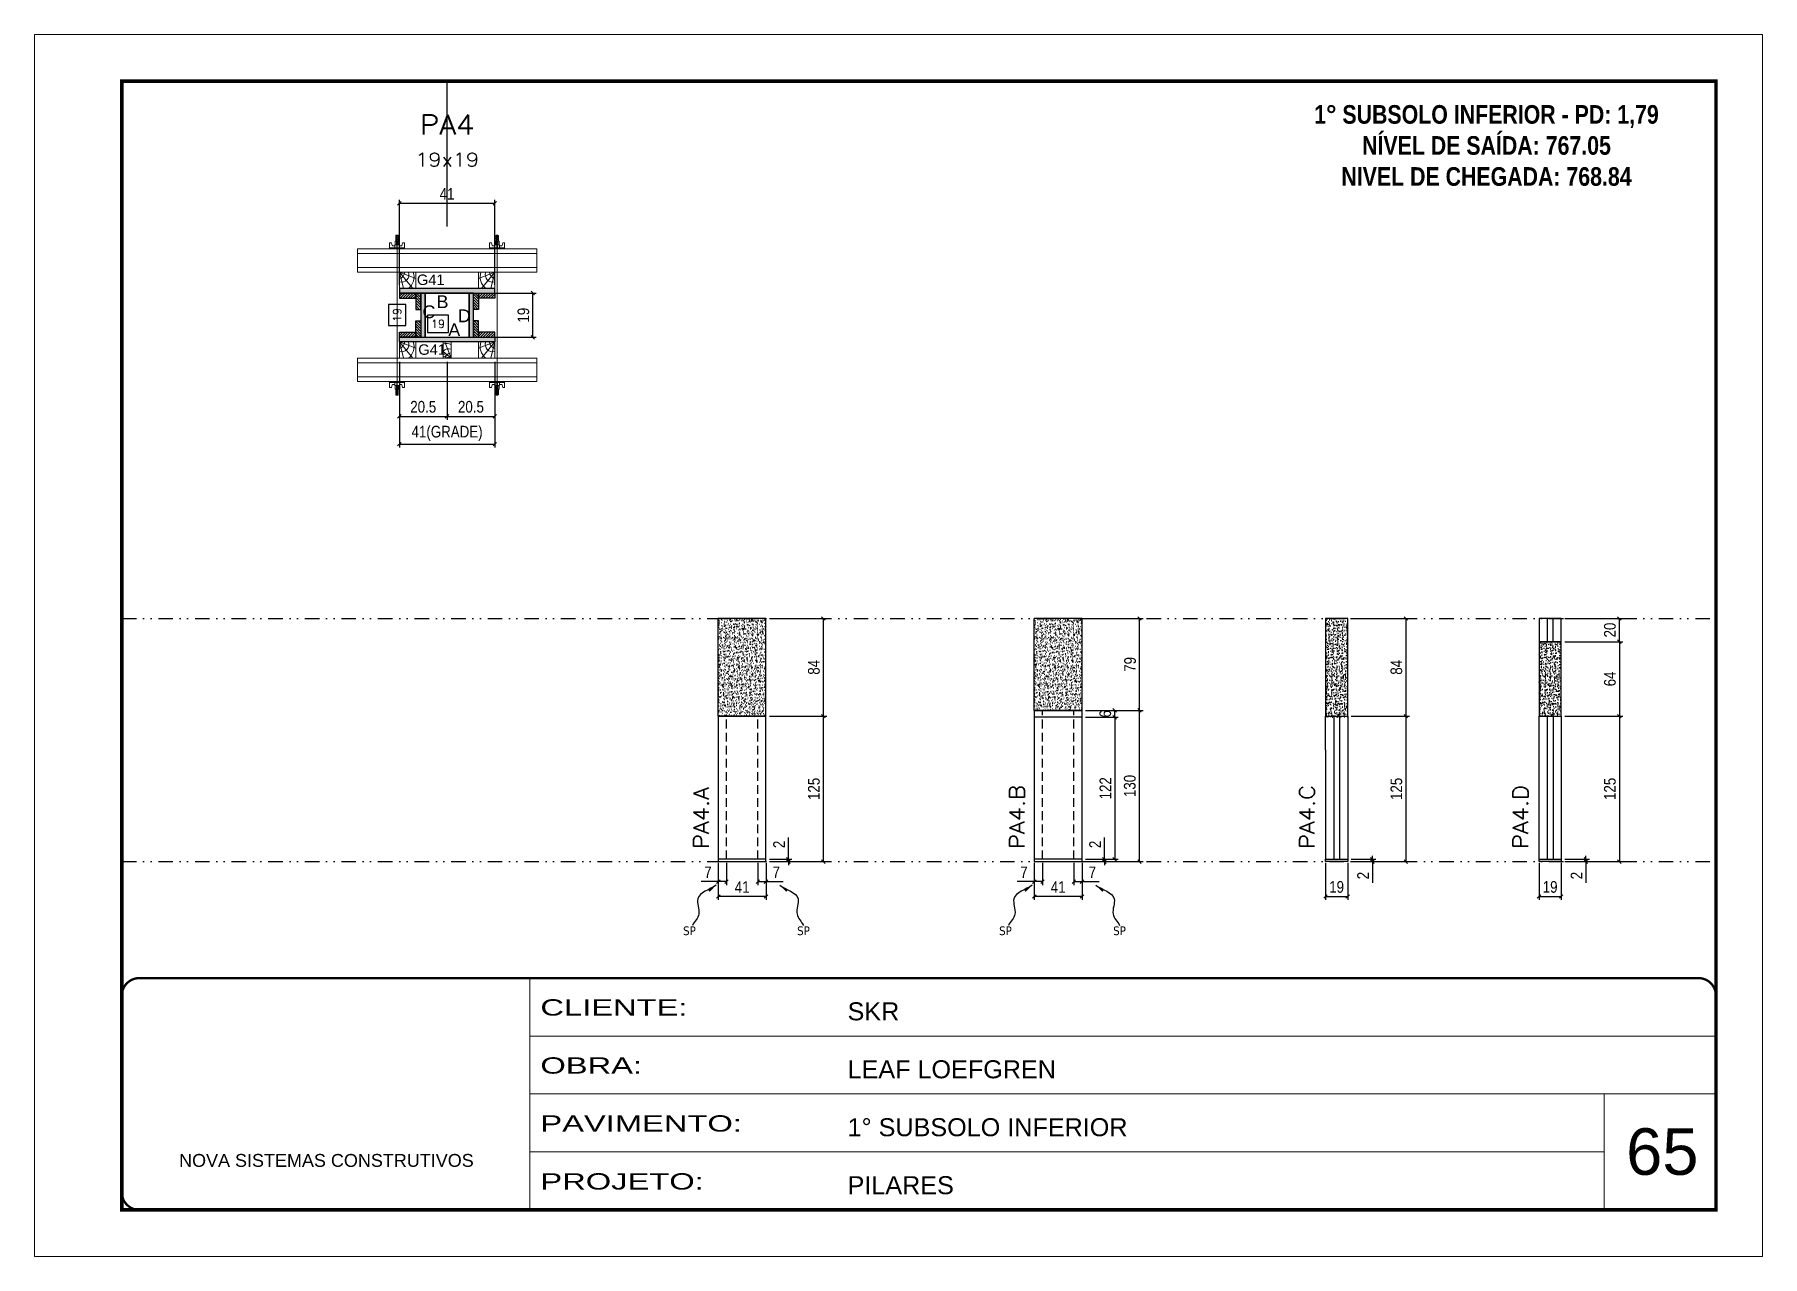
# Model space of a CAD drawing. Extents: x 14400 to 27878, y -21631 to 6985.
# Drawn here: x 14400 to 15885, y -12442 to -11392 of the extents above; entities that cross this region are included whole.
import ezdxf
from ezdxf.enums import TextEntityAlignment as Align

# ---------------------------------------------------------------- set-up
doc = ezdxf.new("R2010")
doc.units = 0
for name, pattern in [('CONTINUO', [0]), ('DASHED', [0.75, 0.5, -0.25]), ('DIVIDE2', [0.625, 0.25, -0.125, 0, -0.125, 0, -0.125]), ('HIDDEN', [0.375, 0.25, -0.125])]:
    doc.linetypes.add(name, pattern=pattern)
for name, color, linetype, lineweight in [('CARIMBO', 255, 'Continuous', 9), ('Folhas', 255, 'Continuous', 9), ('Hachura', 251, 'Continuous', 9), ('Madeira', 126, 'Continuous', 18), ('Perfil Metálico', 224, 'Continuous', 18), ('SARRAFO DE PRESSAO', 251, 'DASHED', 9), ('Texto Seção', 7, 'Continuous', 15)]:
    doc.layers.add(name, color=color, linetype=linetype, lineweight=lineweight)
for name, color, linetype in [('CHAPA', 1, 'Continuous'), ('COTA', 241, 'Continuous'), ('MEIO_PONT', 93, 'Continuous'), ('NOMENCLATURA', 7, 'Continuous'), ('Nível', 160, 'Continuous'), ('Painéis', 200, 'Continuous'), ('SARR_2.2x7', 40, 'Continuous'), ('SARRAFO', 251, 'Continuous'), ('Sarrafo de Pressão', 42, 'HIDDEN'), ('texto', 7, 'Continuous'), ('Texto de Titulo', 7, 'Continuous'), ('Texto Qtd Sarr', 242, 'Continuous'), ('TEXTO_GERAL', 7, 'Continuous')]:
    doc.layers.add(name, color=color, linetype=linetype)
doc.styles.add('ARIAL', font='arial.ttf')
doc.styles.add('COTA TECNICA', font='techl___.ttf', dxfattribs={"height": 10})
doc.styles.add('COTA TECNICA 2X', font='techl___.ttf', dxfattribs={"height": 10})
doc.styles.add('COTA TECNICA-50', font='techl___.ttf', dxfattribs={"height": 10})
doc.styles.add('REGUA-120', font='ROMANS.shx', dxfattribs={"height": 15})
doc.styles.add('ROMANC', font='techb___.ttf', dxfattribs={"height": 2.5})
doc.styles.add('ROMANS', font='romans.shx')
doc.styles.add('SANSSERIF', font='sas_____.pfb')
doc.styles.get("Standard").update_dxf_attribs({"font": 'arial.ttf'})
doc.styles.add('Tecnologia', font='')
doc.styles.get('Tecnologia').set_extended_font_data('Forgotten Futurist')
doc.dimstyles.new('COTA PAINEL-50', dxfattribs={"dimtxt": 10, "dimasz": 3, "dimexe": 3, "dimexo": 3, "dimgap": 3, "dimtad": 1, "dimdec": 1, "dimzin": 12, "dimdsep": 46, "dimtxsty": 'COTA TECNICA-50', "dimblk1": 'OBLIQUE', "dimblk2": 'OBLIQUE', "dimsah": 1, "dimcen": 0.9, "dimclrd": 4, "dimclre": 4, "dimclrt": 240, "dimadec": 1, "dimazin": 3, "dimtfac": 1, "dimtdec": 1, "dimtmove": 0, "dimatfit": 3, "dimfxl": 1, "dimtolj": 1, "dimtzin": 12, "dimarcsym": 0})
doc.dimstyles.new('PAINEL', dxfattribs={"dimtxt": 10, "dimasz": 3, "dimexe": 3, "dimexo": 3, "dimgap": 3, "dimtad": 1, "dimdec": 1, "dimzin": 12, "dimdsep": 46, "dimtxsty": 'COTA TECNICA', "dimblk1": 'OBLIQUE', "dimblk2": 'OBLIQUE', "dimsah": 1, "dimcen": 0.9, "dimclrd": 4, "dimclre": 4, "dimclrt": 240, "dimadec": 1, "dimazin": 3, "dimtfac": 1, "dimtdec": 1, "dimtmove": 0, "dimatfit": 3, "dimfxl": 1, "dimtolj": 1, "dimtzin": 12, "dimarcsym": 0})
doc.dimstyles.new('SECAO PILAR', dxfattribs={"dimtxt": 10, "dimasz": 3, "dimexe": 3, "dimexo": 3, "dimgap": 3, "dimtad": 1, "dimdec": 1, "dimlfac": 0.5, "dimzin": 12, "dimdsep": 46, "dimtxsty": 'COTA TECNICA 2X', "dimblk1": 'OBLIQUE', "dimblk2": 'OBLIQUE', "dimsah": 1, "dimcen": 0.9, "dimclrd": 256, "dimclre": 256, "dimclrt": 256, "dimadec": 1, "dimazin": 3, "dimtfac": 1, "dimtdec": 1, "dimtmove": 0, "dimatfit": 3, "dimfxl": 1, "dimtolj": 1, "dimtzin": 12, "dimarcsym": 0})
doc.dimstyles.new('SECÇÃO 2', dxfattribs={"dimtxt": 7, "dimasz": 6, "dimexe": 0.18, "dimexo": 2, "dimgap": -4, "dimtad": 3, "dimdec": 1, "dimlfac": 0.5, "dimzin": 12, "dimdsep": 46, "dimtxsty": 'ROMANS', "dimblk": 'ARCHTICK', "dimcen": 0.09, "dimse1": 1, "dimse2": 1, "dimsd1": 1, "dimsd2": 1, "dimclrd": 180, "dimclre": 5, "dimclrt": 1, "dimadec": 0, "dimazin": 3, "dimtfac": 1, "dimtdec": 1, "dimtofl": 0, "dimtmove": 0, "dimatfit": 3, "dimldrblk": 'ARCHTICK', "dimfxl": 1, "dimtolj": 1, "dimtzin": 0, "dimarcsym": 0})
doc.dimstyles.get("Standard").update_dxf_attribs({"dimtxt": 0.18, "dimasz": 0.18, "dimexe": 0.18, "dimexo": 0.0625, "dimgap": 0.09, "dimtad": 0, "dimtih": 1, "dimtoh": 1, "dimdec": 4, "dimzin": 0, "dimdsep": 46, "dimtxsty": 'Standard', "dimcen": 0.09, "dimadec": 0, "dimazin": 0, "dimtfac": 1, "dimtdec": 4, "dimtofl": 0, "dimtmove": 0, "dimatfit": 3, "dimfxl": 1, "dimtolj": 1, "dimtzin": 0, "dimarcsym": 0})
pattern_1 = [(225, (5292.5847, -34544.0262), (1.12253202, -1.12253202), [])]
pattern_2 = [(225, (5589.5847, -34544.0262), (1.12253202, -1.12253202), [])]
pattern_3 = [(135, (-8114.2717, -2149.6662), (-1.12253202, -1.12253202), [])]
pattern_4 = [(135, (-8052.2717, -2149.6662), (-1.12253202, -1.12253202), [])]

msp = doc.modelspace()

# ---------------------------------------------------------------- texts
at = {"layer": 'CARIMBO', "style": 'ARIAL'}
msp.add_text('65', height=40, dxfattribs=at).set_placement((15767.83, -12372.33))
at = {"layer": 'NOMENCLATURA', "color": 2, "insert": (15647.81, -11426.41), "char_height": 16, "attachment_point": 2, "style": 'ROMANC'}
msp.add_mtext_dynamic_manual_height_columns('\\P1° SUBSOLO INFERIOR - PD: 1,79\\PNÍVEL DE SAÍDA: 767.05\\PNIVEL DE CHEGADA: 768.84', width=432.3511, gutter_width=1, heights=[0], dxfattribs=at)
at = {"layer": 'texto', "color": 0, "char_height": 7.5, "attachment_point": 5}
for insert in [(14962.78, -12162.68), (15060.8, -12162.68), (15234.41, -12162.68), (15332.44, -12162.68)]:
    msp.add_mtext('{\\fTahoma|b0|i0|c0|p34;\\C4;SP}', dxfattribs=dict(at, insert=insert))
at = {"layer": 'Texto Seção', "style": 'REGUA-120', "width": 1.1}
for s, p in [('PA4.A', (14979.36, -12092.43)), ('PA4.B', (15250.83, -12092.43)), ('PA4.C', (15500.09, -12092.43)), ('PA4.D', (15683.55, -12092.43))]:
    msp.add_text(s, height=13, rotation=90, dxfattribs=at).set_placement(p)
at = {"layer": 'TEXTO_GERAL', "color": 0, "linetype": 'Continuous', "style": 'SANSSERIF'}
for p in [(14728.57, -11603.17), (14729.77, -11663.17)]:
    msp.add_text('G41', height=9, dxfattribs=at).set_placement(p, align=Align.MIDDLE_LEFT)
at = {"layer": 'TEXTO_GERAL', "style": 'ARIAL'}
for s, p in [('C', (14738.93, -11630.71)), ('B', (14750.6, -11622.07)), ('A', (14760.68, -11646.04)), ('D', (14769.27, -11634.16))]:
    msp.add_text(s, height=11, dxfattribs=at).set_placement(p, align=Align.MIDDLE_CENTER)

# ---------------------------------------------------------------- blocks, each defined once
blk = doc.blocks.new('9999999999')
at = {"color": 30, "linetype": 'CONTINUO'}
for p, q in [((98564.6, 34230.2), (98564.6, 34429.4)), ((98564.6, 34379.6), (99584, 34379.6)), ((98564.6, 34329.8), (99488, 34329.8)), ((99584, 34329.8), (99488, 34329.8)), ((99488, 34329.8), (99488, 34230.2)), ((98564.6, 34280), (99488, 34280))]:
    blk.add_line(p, q, dxfattribs=at)
at = {"color": 30, "linetype": 'CONTINUO', "const_width": 2}
blk.add_lwpolyline([(99584, 34230.2), (99584, 34414.4, 0.414214), (99569, 34429.4), (98229, 34429.4, 0.414214), (98214, 34414.4), (98214, 34245.2, 0.414214), (98229, 34230.2), (99584, 34230.2)], format="xyb", dxfattribs=at)
at = {"layer": 'Folhas'}
blk.add_lwpolyline([(98139, 34190.2), (99624, 34190.2), (99624, 35240.2), (98139, 35240.2)], close=True, dxfattribs=at)
at = {"layer": 'Folhas', "color": 30, "const_width": 3}
blk.add_lwpolyline([(98214, 34230.2), (99584, 34230.2), (99584, 35200.2), (98214, 35200.2)], close=True, dxfattribs=at)
at = {"color": 7, "linetype": 'Continuous', "ltscale": 5, "style": 'ARIAL'}
for s, height, p in [('SKR', 15.48, (98837.7, 34393.1)), ('LEAF LOEFGREN', 15.483, (98837.7, 34343.3)), ('1° SUBSOLO INFERIOR', 15.483, (98837.7, 34293.5)), ('NOVA SISTEMAS CONSTRUTIVOS', 11.059, (98263.2, 34267.2)), ('PILARES', 15.48, (98837.7, 34243.7))]:
    blk.add_text(s, height=height, dxfattribs=at).set_placement(p)
at = {"layer": 'Folhas', "color": 7, "style": 'Tecnologia', "width": 1.5}
for s, p in [('CLIENTE:', (98573.7, 34397.2)), ('OBRA:', (98573.7, 34347.3)), ('PAVIMENTO:', (98573.7, 34297.5)), ('PROJETO:', (98573.7, 34247.7))]:
    blk.add_text(s, height=14, dxfattribs=at).set_placement(p)
blk = doc.blocks.new('titulo1')
at = {"layer": 'Defpoints', "color": 252, "linetype": 'HIDDEN', "ltscale": 2}
blk.add_line((0, 0), (0, 125), dxfattribs=at)
at = {"layer": 'Defpoints', "style": 'ROMANS', "oblique": 15}
blk.add_attdef('FOLHA', text='', height=10, dxfattribs=at).set_placement((0, 15.6), align=Align.MIDDLE_CENTER)
at = {"layer": 'Texto Qtd Sarr', "color": 3, "style": 'ROMANS', "oblique": 15}
for tag, height, p in [('TITULO', 17, (0, 71.4)), ('SEÇÃO', 12, (0, 41.5))]:
    blk.add_attdef(tag, text='', height=height, dxfattribs=at).set_placement(p, align=Align.MIDDLE_CENTER)
blk = doc.blocks.new('*D2009')
at = {"layer": 'COTA', "color": 180, "lineweight": -2, "transparency": 16777216}
for p, q in [((14755.7, -11633.6), (14737.7, -11633.6)), ((14737.7, -11633.6), (14737.7, -11648.6)), ((14755.7, -11648.6), (14755.7, -11633.6)), ((14737.7, -11648.6), (14755.7, -11648.6))]:
    blk.add_line(p, q, dxfattribs=at)
at = {"layer": 'Defpoints', "color": 0, "transparency": 16777216}
for p in [(14735.5, -11652.6), (14773.5, -11652.6), (14773.5, -11652.6)]:
    blk.add_point(p, dxfattribs=at)
at = {"layer": 'COTA', "color": 1, "transparency": 16777216, "insert": (14746.7, -11641.1), "char_height": 7, "attachment_point": 5, "style": 'ROMANS'}
blk.add_mtext('\\A1;19', dxfattribs=at)
blk = doc.blocks.new('_ArchTick')
at = {"color": 0, "linetype": 'ByBlock', "const_width": 0.15}
blk.add_lwpolyline([(-0.5, -0.5), (0.5, 0.5)], dxfattribs=at)
blk = doc.blocks.new('*D2010')
at = {"layer": 'COTA', "color": 180, "lineweight": -2, "transparency": 16777216}
for p, q in [((14719.1, -11624.4), (14704.1, -11624.4)), ((14704.1, -11624.4), (14704.1, -11642.4)), ((14719.1, -11642.4), (14719.1, -11624.4)), ((14704.1, -11642.4), (14719.1, -11642.4))]:
    blk.add_line(p, q, dxfattribs=at)
at = {"layer": 'Defpoints', "color": 0, "transparency": 16777216}
for p in [(14723.1, -11614.6), (14735.5, -11614.6), (14735.5, -11652.6)]:
    blk.add_point(p, dxfattribs=at)
at = {"layer": 'COTA', "color": 1, "transparency": 16777216, "insert": (14711.6, -11633.4), "char_height": 7, "attachment_point": 5, "rotation": 90, "style": 'ROMANS'}
blk.add_mtext('\\A1;19', dxfattribs=at)
blk = doc.blocks.new('_Oblique')
at = {"color": 0, "linetype": 'ByBlock', "lineweight": -2}
blk.add_line((-0.5, -0.5), (0.5, 0.5), dxfattribs=at)
blk = doc.blocks.new('*D2030')
at = {"layer": 'COTA', "lineweight": -2, "transparency": 16777216}
for p, q in [((14780.1, -11614.6), (14831.2, -11614.6)), ((14828.2, -11652.6), (14828.2, -11614.6)), ((14780.1, -11652.6), (14831.2, -11652.6))]:
    blk.add_line(p, q, dxfattribs=at)
at = {"layer": 'Defpoints', "color": 0, "transparency": 16777216}
for p in [(14777.1, -11614.6), (14828.2, -11614.6), (14777.1, -11652.6)]:
    blk.add_point(p, dxfattribs=at)
at = {"layer": 'COTA', "lineweight": -2, "transparency": 16777216, "xscale": 3, "yscale": 3, "zscale": 3}
for p, rotation in [((14828.2, -11614.6), 90), ((14828.2, -11652.6), 270)]:
    blk.add_blockref('_Oblique', p, dxfattribs=dict(at, rotation=rotation))
at = {"layer": 'COTA', "transparency": 16777216, "insert": (14820.1, -11633.6), "char_height": 10, "attachment_point": 5, "rotation": 90, "style": 'COTA TECNICA 2X'}
blk.add_mtext('\\A1;19', dxfattribs=at)
blk = doc.blocks.new('*D2011')
at = {"layer": 'COTA', "lineweight": -2, "transparency": 16777216}
for p, q in [((14713.5, -11673.6), (14713.5, -11747.4)), ((14795.5, -11673.6), (14795.5, -11747.4)), ((14713.5, -11744.4), (14795.5, -11744.4))]:
    blk.add_line(p, q, dxfattribs=at)
at = {"layer": 'Defpoints', "color": 0, "transparency": 16777216}
for p in [(14713.5, -11670.6), (14795.5, -11670.6), (14795.5, -11744.4)]:
    blk.add_point(p, dxfattribs=at)
at = {"layer": 'COTA', "lineweight": -2, "transparency": 16777216, "xscale": 3, "yscale": 3, "zscale": 3, "rotation": 180}
blk.add_blockref('_Oblique', (14713.5, -11744.4), dxfattribs=at)
at = {"layer": 'COTA', "lineweight": -2, "transparency": 16777216, "xscale": 3, "yscale": 3, "zscale": 3}
blk.add_blockref('_Oblique', (14795.5, -11744.4), dxfattribs=at)
at = {"layer": 'COTA', "transparency": 16777216, "insert": (14754.5, -11735.2), "char_height": 10, "attachment_point": 5, "style": 'COTA TECNICA 2X'}
blk.add_mtext('\\A1;41(GRADE)', dxfattribs=at)
blk = doc.blocks.new('*D2012')
at = {"layer": 'COTA', "lineweight": -2, "transparency": 16777216}
for p, q in [((14754.5, -11673.6), (14754.5, -11723.6)), ((14795.5, -11673.6), (14795.5, -11723.6)), ((14754.5, -11720.6), (14795.5, -11720.6))]:
    blk.add_line(p, q, dxfattribs=at)
at = {"layer": 'Defpoints', "color": 0, "transparency": 16777216}
for p in [(14754.5, -11670.6), (14795.5, -11670.6), (14795.5, -11720.6)]:
    blk.add_point(p, dxfattribs=at)
at = {"layer": 'COTA', "lineweight": -2, "transparency": 16777216, "xscale": 3, "yscale": 3, "zscale": 3, "rotation": 180}
blk.add_blockref('_Oblique', (14754.5, -11720.6), dxfattribs=at)
at = {"layer": 'COTA', "lineweight": -2, "transparency": 16777216, "xscale": 3, "yscale": 3, "zscale": 3}
blk.add_blockref('_Oblique', (14795.5, -11720.6), dxfattribs=at)
at = {"layer": 'COTA', "transparency": 16777216, "insert": (14775, -11712.4), "char_height": 10, "attachment_point": 5, "style": 'COTA TECNICA 2X'}
blk.add_mtext('\\A1;20.5', dxfattribs=at)
blk = doc.blocks.new('*D2013')
at = {"layer": 'COTA', "lineweight": -2, "transparency": 16777216}
for p, q in [((14713.5, -11673.6), (14713.5, -11723.6)), ((14754.5, -11673.6), (14754.5, -11723.6)), ((14713.5, -11720.6), (14754.5, -11720.6))]:
    blk.add_line(p, q, dxfattribs=at)
at = {"layer": 'Defpoints', "color": 0, "transparency": 16777216}
for p in [(14713.5, -11670.6), (14754.5, -11670.6), (14754.5, -11720.6)]:
    blk.add_point(p, dxfattribs=at)
at = {"layer": 'COTA', "lineweight": -2, "transparency": 16777216, "xscale": 3, "yscale": 3, "zscale": 3, "rotation": 180}
blk.add_blockref('_Oblique', (14713.5, -11720.6), dxfattribs=at)
at = {"layer": 'COTA', "lineweight": -2, "transparency": 16777216, "xscale": 3, "yscale": 3, "zscale": 3}
blk.add_blockref('_Oblique', (14754.5, -11720.6), dxfattribs=at)
at = {"layer": 'COTA', "transparency": 16777216, "insert": (14734, -11712.4), "char_height": 10, "attachment_point": 5, "style": 'COTA TECNICA 2X'}
blk.add_mtext('\\A1;20.5', dxfattribs=at)
blk = doc.blocks.new('*D2014')
at = {"layer": 'COTA', "lineweight": -2, "transparency": 16777216}
for p, q in [((14713.5, -11607.6), (14713.5, -11534.5)), ((14713.5, -11537.5), (14795.5, -11537.5)), ((14795.5, -11607.6), (14795.5, -11534.5))]:
    blk.add_line(p, q, dxfattribs=at)
at = {"layer": 'Defpoints', "color": 0, "transparency": 16777216}
for p in [(14795.5, -11537.5), (14713.5, -11610.6), (14795.5, -11610.6)]:
    blk.add_point(p, dxfattribs=at)
at = {"layer": 'COTA', "lineweight": -2, "transparency": 16777216, "xscale": 3, "yscale": 3, "zscale": 3, "rotation": 180}
blk.add_blockref('_Oblique', (14713.5, -11537.5), dxfattribs=at)
at = {"layer": 'COTA', "lineweight": -2, "transparency": 16777216, "xscale": 3, "yscale": 3, "zscale": 3}
blk.add_blockref('_Oblique', (14795.5, -11537.5), dxfattribs=at)
at = {"layer": 'COTA', "transparency": 16777216, "insert": (14754.5, -11529.4), "char_height": 10, "attachment_point": 5, "style": 'COTA TECNICA 2X'}
blk.add_mtext('\\A1;41', dxfattribs=at)
blk = doc.blocks.new('C')
at = {"layer": 'Hachura', "color": 0}
for p, q in [((0, 3.22), (0, -3.22)), ((0.45, 3.22), (0, 3.22)), ((0.46, 3.16), (0, 3.16)), ((0.46, 3.05), (0, 3.05)), ((0.46, 2.88), (0, 2.88)), ((0, 2.75), (0, -1.16)), ((0.46, 2.65), (0, 2.65)), ((0.46, 2.23), (0, 2.23)), ((0.46, 1.51), (0, 1.51)), ((0.39, 0.49), (0.17, 0.49)), ((0.45, -3.23), (0.45, 3.22)), ((0.45, 3.22), (2.58, 3.22)), ((1.74, 0.97), (0.45, 0.97)), ((1.45, 0.1), (0.45, 0.1)), ((1.35, 1.94), (1.35, 0.96)), ((2.58, 2.39), (1.47, 2.09)), ((1.74, -0.97), (1.74, 0.97)), ((1.74, 0.97), (1.74, 0.84)), ((1.74, 0.97), (1.74, 0.84)), ((1.74, 0.84), (3.35, 0.84)), ((3.35, 0.45), (1.74, 0.45)), ((2.58, 3.22), (2.58, 2.39)), ((3.32, 0.84), (3.32, -0.84)), ((3.35, 0.84), (3.35, -0.84)), ((3.68, 0.45), (3.35, 0.45)), ((3.84, -0.52), (3.35, 0.45)), ((3.35, 0.06), (3.67, -0.57)), ((3.68, 0.45), (4.16, -0.52)), ((3.72, 0.5), (4.25, -0.57)), ((4.37, -0.55), (3.83, 0.53)), ((4.15, 0.45), (3.93, 0.45)), ((4.42, -0.52), (3.93, 0.45)), ((4.15, 0.45), (4.26, 0.45)), ((4.26, 0.45), (4.74, -0.52)), ((4.3, 0.5), (4.83, -0.57)), ((4.95, -0.55), (4.41, 0.53)), ((4.51, 0.45), (4.84, 0.45)), ((5, -0.52), (4.51, 0.45)), ((4.84, 0.45), (5.32, -0.52)), ((4.88, 0.5), (5.41, -0.57)), ((5.53, -0.55), (4.99, 0.53)), ((5.58, -0.52), (5.09, 0.45)), ((5.42, 0.45), (5.09, 0.45)), ((5.58, -0.52), (5.09, 0.45)), ((5.42, 0.45), (5.74, -0.19)), ((5.46, 0.5), (5.74, -0.07)), ((5.74, 0.19), (5.57, 0.53)), ((5.74, 0.32), (5.68, 0.45)), ((5.68, 0.45), (5.74, 0.45)), ((5.74, 0.45), (5.9, 0.29)), ((5.74, 0.45), (5.74, -0.52)), ((5.9, -0.36), (5.9, 0.29)), ((0.45, 0), (0, 0)), ((0.46, -1.52), (0, -1.52)), ((0.46, -2.23), (0, -2.23)), ((0.46, -2.65), (0, -2.65)), ((0.46, -2.88), (0, -2.88)), ((0.46, -3.05), (0, -3.05)), ((0.46, -3.16), (0, -3.16)), ((0, -3.22), (2.57, -3.22)), ((0.08, -0.48), (0.29, -0.48)), ((0.29, -0.48), (0.4, -0.48)), ((0.45, 0), (0.45, -0.97)), ((0.45, -0.16), (1.45, -0.16)), ((0.45, -0.65), (0.45, -0.32)), ((0.45, -3.23), (0.45, -0.65)), ((0.45, -0.97), (1.74, -0.97)), ((1.35, -1.94), (1.35, -0.97)), ((2.58, -2.39), (1.47, -2.1)), ((3.35, -0.32), (1.74, -0.32)), ((3.35, -0.84), (1.74, -0.84)), ((2.58, -3.23), (2.58, -2.39)), ((3.35, -0.07), (3.58, -0.52)), ((3.35, -0.52), (3.58, -0.52)), ((3.84, -0.52), (4.16, -0.52)), ((4.42, -0.52), (4.74, -0.52)), ((4.63, -0.52), (4.74, -0.52)), ((5, -0.52), (5.32, -0.52)), ((5.58, -0.52), (5.74, -0.52)), ((5.74, -0.52), (5.9, -0.36)), ((5.74, -0.52), (5.74, -0.52))]:
    blk.add_line(p, q, dxfattribs=at)
for centre, radius, start, end in [((1.52, 1.94), 0.161, 104.74356, 180), ((1.44, -0.03), 0.129, 272.69497, 87.30503), ((3.81, 0.39), 0.143, 25.56881, 154.43119), ((4.39, 0.39), 0.143, 25.56881, 154.43119), ((4.97, 0.39), 0.143, 25.56881, 154.43119), ((5.55, 0.39), 0.143, 25.56881, 154.43119), ((0.17, -0.37), 0.174, 221.74404, 317.85924), ((1.52, -1.94), 0.161, 180, 255.25644), ((3.71, -0.4), 0.174, 222.14076, 318.25596), ((4.29, -0.4), 0.174, 222.14076, 318.25596), ((4.87, -0.4), 0.174, 222.14076, 318.25596), ((5.45, -0.4), 0.174, 222.14076, 318.25596), ((5.61, -0.4), 0.174, 317.85924, 318.25596)]:
    blk.add_arc(centre, radius, start, end, dxfattribs=at)
blk = doc.blocks.new('PONTALETE')
at = {"layer": 'Madeira'}
for q in [(2.71, 7), (7, 5.76), (7, 1.74)]:
    blk.add_line((0, 0), q, dxfattribs=at)
blk.add_lwpolyline([(0, 0), (7, 0), (7, 7), (0, 7)], close=True, dxfattribs=at)
for centre, radius, start, end in [((2.04, 0.06), 6.23, 37.28179, 109.09128), ((1.09, 0.9), 3.19, 343.60304, 109.98471), ((-0.21, -0.78), 3.09, 14.63219, 86.0383)]:
    blk.add_arc(centre, radius, start, end, dxfattribs=at)
blk = doc.blocks.new('MEIO PONTALETE')
at = {"layer": 'Madeira'}
for q in [(2.71, 7), (3.5, 2.88), (3.5, 0.87)]:
    blk.add_line((0, 0), q, dxfattribs=at)
blk.add_lwpolyline([(0, 0), (3.5, 0), (3.5, 7), (0, 7)], close=True, dxfattribs=at)
for centre, radius, start, end in [((2.04, 0.06), 6.23, 76.44987, 109.09128), ((1.09, 0.9), 3.19, 40.90626, 109.98471), ((-0.21, -0.78), 3.09, 14.63219, 86.0383)]:
    blk.add_arc(centre, radius, start, end, dxfattribs=at)
blk = doc.blocks.new('*D2019')
at = {"layer": 'COTA', "color": 4, "lineweight": -2, "transparency": 16777216}
for p, q in [((15509.5, -12104.2), (15509.5, -12136.1)), ((15528.5, -12104.2), (15528.5, -12136.1)), ((15509.5, -12133.1), (15528.5, -12133.1))]:
    blk.add_line(p, q, dxfattribs=at)
at = {"layer": 'Defpoints', "color": 0, "transparency": 16777216}
for p in [(15509.5, -12101.2), (15528.5, -12101.2), (15528.5, -12133.1)]:
    blk.add_point(p, dxfattribs=at)
at = {"layer": 'COTA', "color": 4, "lineweight": -2, "transparency": 16777216, "xscale": 3, "yscale": 3, "zscale": 3, "rotation": 180}
blk.add_blockref('_Oblique', (15509.5, -12133.1), dxfattribs=at)
at = {"layer": 'COTA', "color": 4, "lineweight": -2, "transparency": 16777216, "xscale": 3, "yscale": 3, "zscale": 3}
blk.add_blockref('_Oblique', (15528.5, -12133.1), dxfattribs=at)
at = {"layer": 'COTA', "color": 240, "transparency": 16777216, "insert": (15519, -12125), "char_height": 10, "attachment_point": 5, "style": 'COTA TECNICA'}
blk.add_mtext('\\A1;19', dxfattribs=at)
blk = doc.blocks.new('*D2020')
at = {"layer": 'COTA', "color": 4, "lineweight": -2, "transparency": 16777216}
for p, q in [((15531.5, -12101.2), (15552.7, -12101.2)), ((15549.7, -12101.2), (15549.7, -12098.2)), ((15549.7, -12101.2), (15549.7, -12103.2)), ((15531.5, -12103.2), (15552.7, -12103.2)), ((15549.7, -12103.2), (15549.7, -12121.3))]:
    blk.add_line(p, q, dxfattribs=at)
at = {"layer": 'Defpoints', "color": 0, "transparency": 16777216}
for p in [(15528.5, -12101.2), (15549.7, -12101.2), (15528.5, -12103.2)]:
    blk.add_point(p, dxfattribs=at)
at = {"layer": 'COTA', "color": 4, "lineweight": -2, "transparency": 16777216, "xscale": 3, "yscale": 3, "zscale": 3}
for p, rotation in [((15549.7, -12101.2), 270), ((15549.7, -12103.2), 90)]:
    blk.add_blockref('_Oblique', p, dxfattribs=dict(at, rotation=rotation))
at = {"layer": 'COTA', "color": 240, "transparency": 16777216, "insert": (15541.7, -12115.2), "char_height": 10, "attachment_point": 5, "rotation": 90, "style": 'COTA TECNICA-50'}
blk.add_mtext('\\A1;2', dxfattribs=at)
blk = doc.blocks.new('*D2034')
at = {"layer": 'COTA', "color": 4, "linetype": 'ByBlock', "lineweight": -2, "transparency": 16777216}
for p, q in [((15531.5, -11894.2), (15581.5, -11894.2)), ((15578.5, -11894.2), (15578.5, -11978.2)), ((15531.5, -11978.2), (15581.5, -11978.2))]:
    blk.add_line(p, q, dxfattribs=at)
at = {"layer": 'Defpoints', "color": 0, "linetype": 'ByBlock', "transparency": 16777216}
for p in [(15528.5, -11894.2), (15528.5, -11978.2), (15578.5, -11978.2)]:
    blk.add_point(p, dxfattribs=at)
at = {"layer": 'COTA', "color": 4, "linetype": 'ByBlock', "lineweight": -2, "transparency": 16777216, "xscale": 3, "yscale": 3, "zscale": 3}
for p, rotation in [((15578.5, -11894.2), 90), ((15578.5, -11978.2), 270)]:
    blk.add_blockref('_Oblique', p, dxfattribs=dict(at, rotation=rotation))
at = {"layer": 'COTA', "color": 240, "linetype": 'ByBlock', "transparency": 16777216, "insert": (15570.4, -11936.2), "char_height": 10, "attachment_point": 5, "rotation": 90, "style": 'COTA TECNICA'}
blk.add_mtext('\\A1;84', dxfattribs=at)
blk = doc.blocks.new('*D2021')
at = {"layer": 'COTA', "color": 4, "lineweight": -2, "transparency": 16777216}
for p, q in [((15531.5, -11978.2), (15581.5, -11978.2)), ((15578.5, -11978.2), (15578.5, -12103.2)), ((15531.5, -12103.2), (15581.5, -12103.2))]:
    blk.add_line(p, q, dxfattribs=at)
at = {"layer": 'Defpoints', "color": 0, "transparency": 16777216}
for p in [(15528.5, -11978.2), (15528.5, -12103.2), (15578.5, -12103.2)]:
    blk.add_point(p, dxfattribs=at)
at = {"layer": 'COTA', "color": 4, "lineweight": -2, "transparency": 16777216, "xscale": 3, "yscale": 3, "zscale": 3}
for p, rotation in [((15578.5, -11978.2), 90), ((15578.5, -12103.2), 270)]:
    blk.add_blockref('_Oblique', p, dxfattribs=dict(at, rotation=rotation))
at = {"layer": 'COTA', "color": 240, "transparency": 16777216, "insert": (15570.4, -12040.7), "char_height": 10, "attachment_point": 5, "rotation": 90, "style": 'COTA TECNICA'}
blk.add_mtext('\\A1;125', dxfattribs=at)
blk = doc.blocks.new('*D2015')
at = {"layer": 'COTA', "color": 4, "lineweight": -2, "transparency": 16777216}
for p, q in [((14987.6, -12104.2), (14987.6, -12136.1)), ((15028.6, -12104.2), (15028.6, -12136.1)), ((15028.6, -12133.1), (14987.6, -12133.1))]:
    blk.add_line(p, q, dxfattribs=at)
at = {"layer": 'Defpoints', "color": 0, "transparency": 16777216}
for p in [(14987.6, -12101.2), (15028.6, -12101.2), (14987.6, -12133.1)]:
    blk.add_point(p, dxfattribs=at)
at = {"layer": 'COTA', "color": 4, "lineweight": -2, "transparency": 16777216, "xscale": 3, "yscale": 3, "zscale": 3, "rotation": 180}
blk.add_blockref('_Oblique', (14987.6, -12133.1), dxfattribs=at)
at = {"layer": 'COTA', "color": 4, "lineweight": -2, "transparency": 16777216, "xscale": 3, "yscale": 3, "zscale": 3}
blk.add_blockref('_Oblique', (15028.6, -12133.1), dxfattribs=at)
at = {"layer": 'COTA', "color": 240, "transparency": 16777216, "insert": (15008.1, -12125), "char_height": 10, "attachment_point": 5, "style": 'COTA TECNICA'}
blk.add_mtext('\\A1;41', dxfattribs=at)
blk = doc.blocks.new('*D2016')
at = {"layer": 'COTA', "color": 4, "lineweight": -2, "transparency": 16777216}
for p, q in [((15021.6, -12104.2), (15021.6, -12123.4)), ((15028.6, -12106.2), (15028.6, -12123.4)), ((15021.6, -12120.4), (15028.6, -12120.4)), ((15028.6, -12120.4), (15043.3, -12120.4))]:
    blk.add_line(p, q, dxfattribs=at)
at = {"layer": 'Defpoints', "color": 0, "transparency": 16777216}
for p in [(15021.6, -12101.2), (15028.6, -12103.2), (15028.6, -12120.4)]:
    blk.add_point(p, dxfattribs=at)
at = {"layer": 'COTA', "color": 4, "lineweight": -2, "transparency": 16777216, "xscale": 3, "yscale": 3, "zscale": 3, "rotation": 180}
blk.add_blockref('_Oblique', (15021.6, -12120.4), dxfattribs=at)
at = {"layer": 'COTA', "color": 4, "lineweight": -2, "transparency": 16777216, "xscale": 3, "yscale": 3, "zscale": 3}
blk.add_blockref('_Oblique', (15028.6, -12120.4), dxfattribs=at)
at = {"layer": 'COTA', "color": 240, "transparency": 16777216, "insert": (15037.4, -12112.4), "char_height": 10, "attachment_point": 5, "style": 'COTA TECNICA-50'}
blk.add_mtext('\\A1;7', dxfattribs=at)
blk = doc.blocks.new('*D2017')
at = {"layer": 'COTA', "color": 4, "lineweight": -2, "transparency": 16777216}
for p, q in [((14987.6, -12106.2), (14987.6, -12123.4)), ((14994.6, -12104.2), (14994.6, -12123.4)), ((14987.6, -12120.4), (14972.8, -12120.4)), ((14994.6, -12120.4), (14987.6, -12120.4))]:
    blk.add_line(p, q, dxfattribs=at)
at = {"layer": 'Defpoints', "color": 0, "transparency": 16777216}
for p in [(14994.6, -12101.2), (14987.6, -12103.2), (14987.6, -12120.4)]:
    blk.add_point(p, dxfattribs=at)
at = {"layer": 'COTA', "color": 4, "lineweight": -2, "transparency": 16777216, "xscale": 3, "yscale": 3, "zscale": 3, "rotation": 180}
blk.add_blockref('_Oblique', (14987.6, -12120.4), dxfattribs=at)
at = {"layer": 'COTA', "color": 4, "lineweight": -2, "transparency": 16777216, "xscale": 3, "yscale": 3, "zscale": 3}
blk.add_blockref('_Oblique', (14994.6, -12120.4), dxfattribs=at)
at = {"layer": 'COTA', "color": 240, "transparency": 16777216, "insert": (14978.7, -12112.4), "char_height": 10, "attachment_point": 5, "style": 'COTA TECNICA-50'}
blk.add_mtext('\\A1;7', dxfattribs=at)
blk = doc.blocks.new('*D2018')
at = {"layer": 'COTA', "color": 4, "lineweight": -2, "transparency": 16777216}
for p, q in [((15047.8, -12101.2), (15047.8, -12082.4)), ((15031.6, -12101.2), (15050.8, -12101.2)), ((15047.8, -12103.2), (15047.8, -12101.2)), ((15031.6, -12103.2), (15050.8, -12103.2)), ((15047.8, -12103.2), (15047.8, -12106.2))]:
    blk.add_line(p, q, dxfattribs=at)
at = {"layer": 'Defpoints', "color": 0, "transparency": 16777216}
for p in [(15028.6, -12101.2), (15028.6, -12103.2), (15047.8, -12103.2)]:
    blk.add_point(p, dxfattribs=at)
at = {"layer": 'COTA', "color": 4, "lineweight": -2, "transparency": 16777216, "xscale": 3, "yscale": 3, "zscale": 3}
for p, rotation in [((15047.8, -12101.2), 270), ((15047.8, -12103.2), 90)]:
    blk.add_blockref('_Oblique', p, dxfattribs=dict(at, rotation=rotation))
at = {"layer": 'COTA', "color": 240, "transparency": 16777216, "insert": (15039.8, -12088.4), "char_height": 10, "attachment_point": 5, "rotation": 90, "style": 'COTA TECNICA-50'}
blk.add_mtext('\\A1;2', dxfattribs=at)
blk = doc.blocks.new('*D2031')
at = {"layer": 'COTA', "color": 4, "lineweight": -2, "transparency": 16777216}
for p, q in [((15031.6, -11894.2), (15080.9, -11894.2)), ((15077.9, -11978.2), (15077.9, -11894.2)), ((15031.6, -11978.2), (15080.9, -11978.2))]:
    blk.add_line(p, q, dxfattribs=at)
at = {"layer": 'Defpoints', "color": 0, "transparency": 16777216}
for p in [(15028.6, -11894.2), (15077.9, -11894.2), (15028.6, -11978.2)]:
    blk.add_point(p, dxfattribs=at)
at = {"layer": 'COTA', "color": 4, "lineweight": -2, "transparency": 16777216, "xscale": 3, "yscale": 3, "zscale": 3}
for p, rotation in [((15077.9, -11894.2), 90), ((15077.9, -11978.2), 270)]:
    blk.add_blockref('_Oblique', p, dxfattribs=dict(at, rotation=rotation))
at = {"layer": 'COTA', "color": 240, "transparency": 16777216, "insert": (15069.8, -11936.2), "char_height": 10, "attachment_point": 5, "rotation": 90, "style": 'COTA TECNICA-50'}
blk.add_mtext('\\A1;84', dxfattribs=at)
blk = doc.blocks.new('*D2032')
at = {"layer": 'COTA', "color": 4, "linetype": 'ByBlock', "lineweight": -2, "transparency": 16777216}
for p, q in [((15031.6, -11978.2), (15080.9, -11978.2)), ((15077.9, -12103.2), (15077.9, -11978.2)), ((15031.6, -12103.2), (15080.9, -12103.2))]:
    blk.add_line(p, q, dxfattribs=at)
at = {"layer": 'Defpoints', "color": 0, "linetype": 'ByBlock', "transparency": 16777216}
for p in [(15028.6, -11978.2), (15077.9, -11978.2), (15028.6, -12103.2)]:
    blk.add_point(p, dxfattribs=at)
at = {"layer": 'COTA', "color": 4, "linetype": 'ByBlock', "lineweight": -2, "transparency": 16777216, "xscale": 3, "yscale": 3, "zscale": 3}
for p, rotation in [((15077.9, -11978.2), 90), ((15077.9, -12103.2), 270)]:
    blk.add_blockref('_Oblique', p, dxfattribs=dict(at, rotation=rotation))
at = {"layer": 'COTA', "color": 240, "linetype": 'ByBlock', "transparency": 16777216, "insert": (15069.8, -12040.7), "char_height": 10, "attachment_point": 5, "rotation": 90, "style": 'COTA TECNICA'}
blk.add_mtext('\\A1;125', dxfattribs=at)
blk = doc.blocks.new('*D2033')
at = {"layer": 'COTA', "color": 4, "linetype": 'ByBlock', "lineweight": -2, "transparency": 16777216}
for p, q in [((15031.6, -11978.2), (15080.9, -11978.2)), ((15077.9, -12103.2), (15077.9, -11978.2)), ((15031.6, -12103.2), (15080.9, -12103.2))]:
    blk.add_line(p, q, dxfattribs=at)
at = {"layer": 'Defpoints', "color": 0, "linetype": 'ByBlock', "transparency": 16777216}
for p in [(15028.6, -11978.2), (15077.9, -11978.2), (15028.6, -12103.2)]:
    blk.add_point(p, dxfattribs=at)
at = {"layer": 'COTA', "color": 4, "linetype": 'ByBlock', "lineweight": -2, "transparency": 16777216, "xscale": 3, "yscale": 3, "zscale": 3}
for p, rotation in [((15077.9, -11978.2), 90), ((15077.9, -12103.2), 270)]:
    blk.add_blockref('_Oblique', p, dxfattribs=dict(at, rotation=rotation))
at = {"layer": 'COTA', "color": 240, "linetype": 'ByBlock', "transparency": 16777216, "insert": (15069.8, -12040.7), "char_height": 10, "attachment_point": 5, "rotation": 90, "style": 'COTA TECNICA'}
blk.add_mtext('\\A1;125', dxfattribs=at)
blk = doc.blocks.new('*D2022')
at = {"layer": 'COTA', "color": 4, "lineweight": -2, "transparency": 16777216}
for p, q in [((15259.2, -12104.2), (15259.2, -12136.1)), ((15300.2, -12104.2), (15300.2, -12136.1)), ((15300.2, -12133.1), (15259.2, -12133.1))]:
    blk.add_line(p, q, dxfattribs=at)
at = {"layer": 'Defpoints', "color": 0, "transparency": 16777216}
for p in [(15259.2, -12101.2), (15300.2, -12101.2), (15259.2, -12133.1)]:
    blk.add_point(p, dxfattribs=at)
at = {"layer": 'COTA', "color": 4, "lineweight": -2, "transparency": 16777216, "xscale": 3, "yscale": 3, "zscale": 3, "rotation": 180}
blk.add_blockref('_Oblique', (15259.2, -12133.1), dxfattribs=at)
at = {"layer": 'COTA', "color": 4, "lineweight": -2, "transparency": 16777216, "xscale": 3, "yscale": 3, "zscale": 3}
blk.add_blockref('_Oblique', (15300.2, -12133.1), dxfattribs=at)
at = {"layer": 'COTA', "color": 240, "transparency": 16777216, "insert": (15279.7, -12125), "char_height": 10, "attachment_point": 5, "style": 'COTA TECNICA'}
blk.add_mtext('\\A1;41', dxfattribs=at)
blk = doc.blocks.new('*D2023')
at = {"layer": 'COTA', "color": 4, "lineweight": -2, "transparency": 16777216}
for p, q in [((15293.2, -12104.2), (15293.2, -12123.4)), ((15300.2, -12106.2), (15300.2, -12123.4)), ((15293.2, -12120.4), (15300.2, -12120.4)), ((15300.2, -12120.4), (15314.9, -12120.4))]:
    blk.add_line(p, q, dxfattribs=at)
at = {"layer": 'Defpoints', "color": 0, "transparency": 16777216}
for p in [(15293.2, -12101.2), (15300.2, -12103.2), (15300.2, -12120.4)]:
    blk.add_point(p, dxfattribs=at)
at = {"layer": 'COTA', "color": 4, "lineweight": -2, "transparency": 16777216, "xscale": 3, "yscale": 3, "zscale": 3, "rotation": 180}
blk.add_blockref('_Oblique', (15293.2, -12120.4), dxfattribs=at)
at = {"layer": 'COTA', "color": 4, "lineweight": -2, "transparency": 16777216, "xscale": 3, "yscale": 3, "zscale": 3}
blk.add_blockref('_Oblique', (15300.2, -12120.4), dxfattribs=at)
at = {"layer": 'COTA', "color": 240, "transparency": 16777216, "insert": (15309.1, -12112.4), "char_height": 10, "attachment_point": 5, "style": 'COTA TECNICA-50'}
blk.add_mtext('\\A1;7', dxfattribs=at)
blk = doc.blocks.new('*D2024')
at = {"layer": 'COTA', "color": 4, "lineweight": -2, "transparency": 16777216}
for p, q in [((15259.2, -12106.2), (15259.2, -12123.4)), ((15266.2, -12104.2), (15266.2, -12123.4)), ((15259.2, -12120.4), (15244.5, -12120.4)), ((15266.2, -12120.4), (15259.2, -12120.4))]:
    blk.add_line(p, q, dxfattribs=at)
at = {"layer": 'Defpoints', "color": 0, "transparency": 16777216}
for p in [(15266.2, -12101.2), (15259.2, -12103.2), (15259.2, -12120.4)]:
    blk.add_point(p, dxfattribs=at)
at = {"layer": 'COTA', "color": 4, "lineweight": -2, "transparency": 16777216, "xscale": 3, "yscale": 3, "zscale": 3, "rotation": 180}
blk.add_blockref('_Oblique', (15259.2, -12120.4), dxfattribs=at)
at = {"layer": 'COTA', "color": 4, "lineweight": -2, "transparency": 16777216, "xscale": 3, "yscale": 3, "zscale": 3}
blk.add_blockref('_Oblique', (15266.2, -12120.4), dxfattribs=at)
at = {"layer": 'COTA', "color": 240, "transparency": 16777216, "insert": (15250.3, -12112.4), "char_height": 10, "attachment_point": 5, "style": 'COTA TECNICA-50'}
blk.add_mtext('\\A1;7', dxfattribs=at)
blk = doc.blocks.new('*D2025')
at = {"layer": 'COTA', "color": 4, "lineweight": -2, "transparency": 16777216}
for p, q in [((15319.4, -12101.2), (15319.4, -12082.4)), ((15303.2, -12101.2), (15322.4, -12101.2)), ((15319.4, -12103.2), (15319.4, -12101.2)), ((15303.2, -12103.2), (15322.4, -12103.2)), ((15319.4, -12103.2), (15319.4, -12106.2))]:
    blk.add_line(p, q, dxfattribs=at)
at = {"layer": 'Defpoints', "color": 0, "transparency": 16777216}
for p in [(15300.2, -12101.2), (15300.2, -12103.2), (15319.4, -12103.2)]:
    blk.add_point(p, dxfattribs=at)
at = {"layer": 'COTA', "color": 4, "lineweight": -2, "transparency": 16777216, "xscale": 3, "yscale": 3, "zscale": 3}
for p, rotation in [((15319.4, -12101.2), 270), ((15319.4, -12103.2), 90)]:
    blk.add_blockref('_Oblique', p, dxfattribs=dict(at, rotation=rotation))
at = {"layer": 'COTA', "color": 240, "transparency": 16777216, "insert": (15311.4, -12088.4), "char_height": 10, "attachment_point": 5, "rotation": 90, "style": 'COTA TECNICA-50'}
blk.add_mtext('\\A1;2', dxfattribs=at)
blk = doc.blocks.new('*D2035')
at = {"layer": 'COTA', "color": 4, "lineweight": -2, "transparency": 16777216}
for p, q in [((15303.2, -11894.2), (15352.6, -11894.2)), ((15349.6, -11973.2), (15349.6, -11894.2)), ((15303.2, -11973.2), (15352.6, -11973.2))]:
    blk.add_line(p, q, dxfattribs=at)
at = {"layer": 'Defpoints', "color": 0, "transparency": 16777216}
for p in [(15300.2, -11894.2), (15349.6, -11894.2), (15300.2, -11973.2)]:
    blk.add_point(p, dxfattribs=at)
at = {"layer": 'COTA', "color": 4, "lineweight": -2, "transparency": 16777216, "xscale": 3, "yscale": 3, "zscale": 3}
for p, rotation in [((15349.6, -11894.2), 90), ((15349.6, -11973.2), 270)]:
    blk.add_blockref('_Oblique', p, dxfattribs=dict(at, rotation=rotation))
at = {"layer": 'COTA', "color": 240, "transparency": 16777216, "insert": (15341.5, -11933.7), "char_height": 10, "attachment_point": 5, "rotation": 90, "style": 'COTA TECNICA-50'}
blk.add_mtext('\\A1;79', dxfattribs=at)
blk = doc.blocks.new('*D2026')
at = {"layer": 'COTA', "color": 4, "linetype": 'ByBlock', "lineweight": -2, "transparency": 16777216}
for p, q in [((15303.2, -11973.2), (15352.6, -11973.2)), ((15349.6, -12103.2), (15349.6, -11973.2)), ((15303.2, -12103.2), (15352.6, -12103.2))]:
    blk.add_line(p, q, dxfattribs=at)
at = {"layer": 'Defpoints', "color": 0, "linetype": 'ByBlock', "transparency": 16777216}
for p in [(15300.2, -11973.2), (15349.6, -11973.2), (15300.2, -12103.2)]:
    blk.add_point(p, dxfattribs=at)
at = {"layer": 'COTA', "color": 4, "linetype": 'ByBlock', "lineweight": -2, "transparency": 16777216, "xscale": 3, "yscale": 3, "zscale": 3}
for p, rotation in [((15349.6, -11973.2), 90), ((15349.6, -12103.2), 270)]:
    blk.add_blockref('_Oblique', p, dxfattribs=dict(at, rotation=rotation))
at = {"layer": 'COTA', "color": 240, "linetype": 'ByBlock', "transparency": 16777216, "insert": (15341.3, -12038.2), "char_height": 10, "attachment_point": 5, "rotation": 90, "style": 'COTA TECNICA'}
blk.add_mtext('\\A1;130', dxfattribs=at)
blk = doc.blocks.new('*D2027')
at = {"layer": 'COTA', "color": 4, "linetype": 'ByBlock', "lineweight": -2, "transparency": 16777216}
for p, q in [((15303.2, -11973.2), (15352.6, -11973.2)), ((15349.6, -12103.2), (15349.6, -11973.2)), ((15303.2, -12103.2), (15352.6, -12103.2))]:
    blk.add_line(p, q, dxfattribs=at)
at = {"layer": 'Defpoints', "color": 0, "linetype": 'ByBlock', "transparency": 16777216}
for p in [(15300.2, -11973.2), (15349.6, -11973.2), (15300.2, -12103.2)]:
    blk.add_point(p, dxfattribs=at)
at = {"layer": 'COTA', "color": 4, "linetype": 'ByBlock', "lineweight": -2, "transparency": 16777216, "xscale": 3, "yscale": 3, "zscale": 3}
for p, rotation in [((15349.6, -11973.2), 90), ((15349.6, -12103.2), 270)]:
    blk.add_blockref('_Oblique', p, dxfattribs=dict(at, rotation=rotation))
at = {"layer": 'COTA', "color": 240, "linetype": 'ByBlock', "transparency": 16777216, "insert": (15341.3, -12038.2), "char_height": 10, "attachment_point": 5, "rotation": 90, "style": 'COTA TECNICA'}
blk.add_mtext('\\A1;130', dxfattribs=at)
blk = doc.blocks.new('*D2028')
at = {"layer": 'COTA', "color": 4, "lineweight": -2, "transparency": 16777216}
for p, q in [((15303.2, -11979.2), (15331.3, -11979.2)), ((15328.3, -11979.2), (15328.3, -12101.2)), ((15303.2, -12101.2), (15331.3, -12101.2))]:
    blk.add_line(p, q, dxfattribs=at)
at = {"layer": 'Defpoints', "color": 0, "transparency": 16777216}
for p in [(15300.2, -11979.2), (15300.2, -12101.2), (15328.3, -12101.2)]:
    blk.add_point(p, dxfattribs=at)
at = {"layer": 'COTA', "color": 4, "lineweight": -2, "transparency": 16777216, "xscale": 3, "yscale": 3, "zscale": 3}
for p, rotation in [((15328.3, -11979.2), 90), ((15328.3, -12101.2), 270)]:
    blk.add_blockref('_Oblique', p, dxfattribs=dict(at, rotation=rotation))
at = {"layer": 'COTA', "color": 240, "transparency": 16777216, "insert": (15320.3, -12040.2), "char_height": 10, "attachment_point": 5, "rotation": 90, "style": 'COTA TECNICA'}
blk.add_mtext('\\A1;122', dxfattribs=at)
blk = doc.blocks.new('*D2029')
at = {"layer": 'COTA', "color": 4, "lineweight": -2, "transparency": 16777216}
for p, q in [((15303.2, -11973.2), (15331.3, -11973.2)), ((15303.2, -11979.2), (15331.3, -11979.2)), ((15328.3, -11979.2), (15328.3, -11973.2))]:
    blk.add_line(p, q, dxfattribs=at)
at = {"layer": 'Defpoints', "color": 0, "transparency": 16777216}
for p in [(15300.2, -11973.2), (15300.2, -11979.2), (15328.3, -11973.2)]:
    blk.add_point(p, dxfattribs=at)
at = {"layer": 'COTA', "color": 4, "lineweight": -2, "transparency": 16777216, "xscale": 3, "yscale": 3, "zscale": 3}
for p, rotation in [((15328.3, -11973.2), 90), ((15328.3, -11979.2), 270)]:
    blk.add_blockref('_Oblique', p, dxfattribs=dict(at, rotation=rotation))
at = {"layer": 'COTA', "color": 240, "transparency": 16777216, "insert": (15320.2, -11976.2), "char_height": 10, "attachment_point": 5, "rotation": 90, "style": 'COTA TECNICA'}
blk.add_mtext('\\A1;6', dxfattribs=at)
blk = doc.blocks.new('*D2036')
at = {"layer": 'COTA', "color": 4, "lineweight": -2, "transparency": 16777216}
for p, q in [((15693, -12104.2), (15693, -12136.1)), ((15712, -12104.2), (15712, -12136.1)), ((15693, -12133.1), (15712, -12133.1))]:
    blk.add_line(p, q, dxfattribs=at)
at = {"layer": 'Defpoints', "color": 0, "transparency": 16777216}
for p in [(15693, -12101.2), (15712, -12101.2), (15712, -12133.1)]:
    blk.add_point(p, dxfattribs=at)
at = {"layer": 'COTA', "color": 4, "lineweight": -2, "transparency": 16777216, "xscale": 3, "yscale": 3, "zscale": 3, "rotation": 180}
blk.add_blockref('_Oblique', (15693, -12133.1), dxfattribs=at)
at = {"layer": 'COTA', "color": 4, "lineweight": -2, "transparency": 16777216, "xscale": 3, "yscale": 3, "zscale": 3}
blk.add_blockref('_Oblique', (15712, -12133.1), dxfattribs=at)
at = {"layer": 'COTA', "color": 240, "transparency": 16777216, "insert": (15702.5, -12125), "char_height": 10, "attachment_point": 5, "style": 'COTA TECNICA'}
blk.add_mtext('\\A1;19', dxfattribs=at)
blk = doc.blocks.new('*D2037')
at = {"layer": 'COTA', "color": 4, "lineweight": -2, "transparency": 16777216}
for p, q in [((15715, -12101.2), (15736.2, -12101.2)), ((15733.2, -12101.2), (15733.2, -12098.2)), ((15733.2, -12101.2), (15733.2, -12103.2)), ((15715, -12103.2), (15736.2, -12103.2)), ((15733.2, -12103.2), (15733.2, -12121.3))]:
    blk.add_line(p, q, dxfattribs=at)
at = {"layer": 'Defpoints', "color": 0, "transparency": 16777216}
for p in [(15712, -12101.2), (15733.2, -12101.2), (15712, -12103.2)]:
    blk.add_point(p, dxfattribs=at)
at = {"layer": 'COTA', "color": 4, "lineweight": -2, "transparency": 16777216, "xscale": 3, "yscale": 3, "zscale": 3}
for p, rotation in [((15733.2, -12101.2), 270), ((15733.2, -12103.2), 90)]:
    blk.add_blockref('_Oblique', p, dxfattribs=dict(at, rotation=rotation))
at = {"layer": 'COTA', "color": 240, "transparency": 16777216, "insert": (15725.2, -12115.2), "char_height": 10, "attachment_point": 5, "rotation": 90, "style": 'COTA TECNICA-50'}
blk.add_mtext('\\A1;2', dxfattribs=at)
blk = doc.blocks.new('*D2039')
at = {"layer": 'COTA', "color": 4, "linetype": 'ByBlock', "lineweight": -2, "transparency": 16777216}
for p, q in [((15715, -11914.2), (15765, -11914.2)), ((15762, -11914.2), (15762, -11978.2)), ((15715, -11978.2), (15765, -11978.2))]:
    blk.add_line(p, q, dxfattribs=at)
at = {"layer": 'Defpoints', "color": 0, "linetype": 'ByBlock', "transparency": 16777216}
for p in [(15712, -11914.2), (15712, -11978.2), (15762, -11978.2)]:
    blk.add_point(p, dxfattribs=at)
at = {"layer": 'COTA', "color": 4, "linetype": 'ByBlock', "lineweight": -2, "transparency": 16777216, "xscale": 3, "yscale": 3, "zscale": 3}
for p, rotation in [((15762, -11914.2), 90), ((15762, -11978.2), 270)]:
    blk.add_blockref('_Oblique', p, dxfattribs=dict(at, rotation=rotation))
at = {"layer": 'COTA', "color": 240, "linetype": 'ByBlock', "transparency": 16777216, "insert": (15753.9, -11946.2), "char_height": 10, "attachment_point": 5, "rotation": 90, "style": 'COTA TECNICA'}
blk.add_mtext('\\A1;64', dxfattribs=at)
blk = doc.blocks.new('*D2038')
at = {"layer": 'COTA', "color": 4, "lineweight": -2, "transparency": 16777216}
for p, q in [((15715, -11978.2), (15765, -11978.2)), ((15762, -11978.2), (15762, -12103.2)), ((15715, -12103.2), (15765, -12103.2))]:
    blk.add_line(p, q, dxfattribs=at)
at = {"layer": 'Defpoints', "color": 0, "transparency": 16777216}
for p in [(15712, -11978.2), (15712, -12103.2), (15762, -12103.2)]:
    blk.add_point(p, dxfattribs=at)
at = {"layer": 'COTA', "color": 4, "lineweight": -2, "transparency": 16777216, "xscale": 3, "yscale": 3, "zscale": 3}
for p, rotation in [((15762, -11978.2), 90), ((15762, -12103.2), 270)]:
    blk.add_blockref('_Oblique', p, dxfattribs=dict(at, rotation=rotation))
at = {"layer": 'COTA', "color": 240, "transparency": 16777216, "insert": (15753.9, -12040.7), "char_height": 10, "attachment_point": 5, "rotation": 90, "style": 'COTA TECNICA'}
blk.add_mtext('\\A1;125', dxfattribs=at)
blk = doc.blocks.new('*D2040')
at = {"layer": 'COTA', "color": 4, "lineweight": -2, "transparency": 16777216}
for p, q in [((15715, -11894.2), (15765, -11894.2)), ((15762, -11914.2), (15762, -11894.2)), ((15715, -11914.2), (15765, -11914.2))]:
    blk.add_line(p, q, dxfattribs=at)
at = {"layer": 'Defpoints', "color": 0, "transparency": 16777216}
for p in [(15712, -11894.2), (15762, -11894.2), (15712, -11914.2)]:
    blk.add_point(p, dxfattribs=at)
at = {"layer": 'COTA', "color": 4, "lineweight": -2, "transparency": 16777216, "xscale": 3, "yscale": 3, "zscale": 3}
for p, rotation in [((15762, -11894.2), 90), ((15762, -11914.2), 270)]:
    blk.add_blockref('_Oblique', p, dxfattribs=dict(at, rotation=rotation))
at = {"layer": 'COTA', "color": 240, "transparency": 16777216, "insert": (15753.9, -11904.2), "char_height": 10, "attachment_point": 5, "rotation": 90, "style": 'COTA TECNICA'}
blk.add_mtext('\\A1;20', dxfattribs=at)

# ---------------------------------------------------------------- dimensions: what is measured, and where the dimension line sits
at = {"layer": 'COTA'}
for base, p1, p2, dimstyle, picture, middle in [((14795.54, -11537.51), (14713.54, -11610.62), (14795.54, -11610.62), 'SECAO PILAR', '*D2014', (14754.54, -11529.44)), ((14754.54, -11720.55), (14713.54, -11670.62), (14754.54, -11670.62), 'SECAO PILAR', '*D2013', (14734.04, -11712.44)), ((14795.54, -11720.55), (14754.54, -11670.62), (14795.54, -11670.62), 'SECAO PILAR', '*D2012', (14775.04, -11712.44)), ((15028.56, -12120.43), (15021.56, -12101.19), (15028.56, -12103.19), 'COTA PAINEL-50', '*D2016', (15037.42, -12112.36)), ((15300.19, -12120.43), (15293.19, -12101.19), (15300.19, -12103.19), 'COTA PAINEL-50', '*D2023', (15309.05, -12112.36))]:
    dim = msp.add_linear_dim(base=base, p1=p1, p2=p2, dimstyle=dimstyle, dxfattribs=at)
    dim.commit()
    dim.dimension.update_dxf_attribs({"geometry": picture, "text_midpoint": middle})
for base, p1, p2, dimstyle, picture, middle in [((14723.12, -11614.62), (14735.54, -11652.62), (14735.54, -11614.62), 'SECÇÃO 2', '*D2010', (14723.12, -11633.37)), ((15761.99, -11894.19), (15712, -11914.19), (15712, -11894.19), 'PAINEL', '*D2040', (15761.99, -11904.19)), ((15328.34, -11973.19), (15300.19, -11979.19), (15300.19, -11973.19), 'PAINEL', '*D2029', (15328.34, -11976.19)), ((15047.81, -12103.19), (15028.56, -12101.19), (15028.56, -12103.19), 'COTA PAINEL-50', '*D2018', (15047.81, -12088.44)), ((15319.45, -12103.19), (15300.19, -12101.19), (15300.19, -12103.19), 'COTA PAINEL-50', '*D2025', (15319.45, -12088.44)), ((15549.74, -12101.19), (15528.54, -12103.19), (15528.54, -12101.19), 'COTA PAINEL-50', '*D2020', (15549.74, -12115.25)), ((15733.2, -12101.19), (15712, -12103.19), (15712, -12101.19), 'COTA PAINEL-50', '*D2037', (15733.2, -12115.25))]:
    dim = msp.add_linear_dim(base=base, p1=p1, p2=p2, angle=90, dimstyle=dimstyle, dxfattribs=at)
    dim.commit()
    dim.dimension.update_dxf_attribs({"geometry": picture, "text_midpoint": middle, "dimtype": 160})
for base, p1, p2, angle, dimstyle, picture, middle in [((14828.17, -11614.62), (14777.14, -11652.62), (14777.14, -11614.62), 90, 'SECAO PILAR', '*D2030', (14820.09, -11633.62)), ((15077.92, -11894.19), (15028.56, -11978.19), (15028.56, -11894.19), 90, 'COTA PAINEL-50', '*D2031', (15069.83, -11936.19)), ((15349.56, -11894.19), (15300.19, -11973.19), (15300.19, -11894.19), 90, 'COTA PAINEL-50', '*D2035', (15341.45, -11933.69)), ((15328.34, -12101.19), (15300.19, -11979.19), (15300.19, -12101.19), 90, 'PAINEL', '*D2028', (15320.28, -12040.19)), ((15578.53, -12103.19), (15528.54, -11978.19), (15528.54, -12103.19), 90, 'PAINEL', '*D2021', (15570.42, -12040.69)), ((15761.99, -12103.19), (15712, -11978.19), (15712, -12103.19), 90, 'PAINEL', '*D2038', (15753.88, -12040.69)), ((14987.56, -12120.43), (14994.56, -12101.19), (14987.56, -12103.19), 180, 'COTA PAINEL-50', '*D2017', (14978.69, -12112.36)), ((15259.19, -12120.43), (15266.19, -12101.19), (15259.19, -12103.19), 180, 'COTA PAINEL-50', '*D2024', (15250.32, -12112.36))]:
    dim = msp.add_linear_dim(base=base, p1=p1, p2=p2, angle=angle, dimstyle=dimstyle, dxfattribs=at)
    dim.commit()
    dim.dimension.update_dxf_attribs({"geometry": picture, "text_midpoint": middle})
dim = msp.add_linear_dim(base=(14773.54, -11652.62), p1=(14735.54, -11652.62), p2=(14773.54, -11652.62), dimstyle='SECÇÃO 2', dxfattribs=at)
dim.commit()
dim.dimension.update_dxf_attribs({"geometry": '*D2009', "text_midpoint": (14746.72, -11652.62), "dimtype": 160})
dim = msp.add_linear_dim(base=(14795.54, -11744.4), p1=(14713.54, -11670.62), p2=(14795.54, -11670.62), text='<>(GRADE)', dimstyle='SECAO PILAR', dxfattribs=at)
dim.commit()
dim.dimension.update_dxf_attribs({"geometry": '*D2011', "text_midpoint": (14754.54, -11735.17)})
at = {"layer": 'COTA', "linetype": 'ByBlock'}
for base, p1, p2, picture, middle in [((15578.53, -11978.19), (15528.54, -11894.19), (15528.54, -11978.19), '*D2034', (15570.44, -11936.19)), ((15761.99, -11978.19), (15712, -11914.19), (15712, -11978.19), '*D2039', (15753.89, -11946.19))]:
    dim = msp.add_linear_dim(base=base, p1=p1, p2=p2, angle=90, dimstyle='PAINEL', dxfattribs=at)
    dim.commit()
    dim.dimension.update_dxf_attribs({"geometry": picture, "text_midpoint": middle})
for p1, p2, picture, middle in [((15028.56, -12103.19), (15028.56, -11978.19), '*D2032', (15069.81, -12040.69)), ((15028.56, -12103.19), (15028.56, -11978.19), '*D2033', (15069.81, -12040.69)), ((15300.19, -12103.19), (15300.19, -11973.19), '*D2026', (15341.34, -12038.19)), ((15300.19, -12103.19), (15300.19, -11973.19), '*D2027', (15341.34, -12038.19))]:
    dim = msp.add_aligned_dim(p1=p1, p2=p2, distance=-49.37, dimstyle='PAINEL', dxfattribs=at)
    dim.commit()
    dim.dimension.update_dxf_attribs({"geometry": picture, "text_midpoint": middle})
at = {"layer": 'COTA'}
for base, p1, p2, picture, middle in [((14987.56, -12133.09), (15028.56, -12101.19), (14987.56, -12101.19), '*D2015', (15008.06, -12125.01)), ((15259.19, -12133.09), (15300.19, -12101.19), (15259.19, -12101.19), '*D2022', (15279.69, -12125.01))]:
    dim = msp.add_linear_dim(base=base, p1=p1, p2=p2, angle=180, dimstyle='PAINEL', override={"dimarcsym": 2}, dxfattribs=at)
    dim.commit()
    dim.dimension.update_dxf_attribs({"geometry": picture, "text_midpoint": middle})
for base, p1, p2, picture, middle in [((15528.54, -12133.09), (15509.54, -12101.19), (15528.54, -12101.19), '*D2019', (15519.04, -12125)), ((15712, -12133.09), (15693, -12101.19), (15712, -12101.19), '*D2036', (15702.5, -12125))]:
    dim = msp.add_linear_dim(base=base, p1=p1, p2=p2, dimstyle='PAINEL', override={"dimarcsym": 2}, dxfattribs=at)
    dim.commit()
    dim.dimension.update_dxf_attribs({"geometry": picture, "text_midpoint": middle})

# ---------------------------------------------------------------- hatches: boundary and pattern name
at = {"layer": 'COTA', "linetype": 'ByBlock'}
h = msp.add_hatch(dxfattribs=at)
h.set_pattern_fill('AR-CONC', color=256, scale=0.03)
h.set_pattern_definition([(50, (9545.4736, -22944.634), (5.46554, -0.4781726), [0.5715, -6.2865]), (355, (9545.4736, -22944.634), (-1.0573026, 5.7317054), [0.4572, -5.0292175]), (100.451445, (9545.929, -22944.674), (4.4082374, 5.2535326), [0.4857003, -5.3427073]), (46.1842, (9545.4736, -22943.11), (8.1323712, -1.26127), [0.85725, -9.42975]), (96.63556, (9546.151, -22943.215), (7.122124, 7.4227837), [0.7285507, -8.014068]), (351.18415, (9545.474, -22943.11), (7.122124, 7.422784), [0.685799, -7.543792]), (21, (9546.2356, -22943.491), (4.5484317, -3.067956), [0.5715, -6.2865]), (326, (9546.2356, -22943.491), (1.8540609, 5.525639), [0.4572, -5.0292]), (71.451445, (9546.6146, -22943.7466), (6.4024926, 2.457683), [0.4857003, -5.3426981]), (37.5, (9545.4736, -22944.6339), (0.0926581, 2.53665117), [0, -4.96824, 0, -5.1054, 0, -5.04825]), (7.5, (9545.4736, -22944.634), (2.0045899, 3.00541724), [0, -2.91084, 0, -4.85394, 0, -1.92405]), (327.5, (9543.7743, -22944.634), (4.06771786, -0.17186232), [0, -1.905, 0, -5.9436, 0, -7.8867]), (317.5, (9543.0123, -22944.634), (4.4438754, 0.7627947), [0, -2.4765, 0, -3.94716, 0, -5.6007])])
h.paths.add_polyline_path([(15028.56, -11978.19), (15028.56, -11894.19), (14987.56, -11894.19), (14987.56, -11978.19)])
h = msp.add_hatch(dxfattribs=at)
h.set_pattern_fill('AR-CONC', color=256, scale=0.03)
h.set_pattern_definition([(50, (9817.1053, -22944.634), (5.46554, -0.4781726), [0.5715, -6.2865]), (355, (9817.105, -22944.634), (-1.0573026, 5.7317054), [0.4572, -5.0292175]), (100.451445, (9817.5607, -22944.674), (4.4082374, 5.2535326), [0.4857003, -5.3427073]), (46.1842, (9817.105, -22943.11), (8.1323712, -1.26127), [0.85725, -9.42975]), (96.63556, (9817.783, -22943.215), (7.122124, 7.4227837), [0.7285507, -8.014068]), (351.18415, (9817.105, -22943.11), (7.122124, 7.422784), [0.685799, -7.543792]), (21, (9817.8673, -22943.491), (4.5484317, -3.067956), [0.5715, -6.2865]), (326, (9817.867, -22943.491), (1.8540609, 5.525639), [0.4572, -5.0292]), (71.451445, (9818.2463, -22943.7466), (6.4024926, 2.457683), [0.4857003, -5.3426981]), (37.5, (9817.1053, -22944.6339), (0.0926581, 2.53665117), [0, -4.96824, 0, -5.1054, 0, -5.04825]), (7.5, (9817.1053, -22944.634), (2.0045899, 3.00541724), [0, -2.91084, 0, -4.85394, 0, -1.92405]), (327.5, (9815.406, -22944.634), (4.06771786, -0.17186232), [0, -1.905, 0, -5.9436, 0, -7.8867]), (317.5, (9814.644, -22944.634), (4.4438754, 0.7627947), [0, -2.4765, 0, -3.94716, 0, -5.6007])])
h.paths.add_polyline_path([(15259.19, -11973.19), (15300.19, -11973.19), (15300.19, -11894.19), (15259.19, -11894.19)])
at = {"layer": 'COTA'}
h = msp.add_hatch(dxfattribs=at)
h.set_pattern_fill('AR-CONC', color=256, scale=0.03)
h.set_pattern_definition([(50, (-173.319, -16222.0515), (5.4655401, -0.4781726), [0.5715, -6.2865]), (355, (-173.319, -16222.0515), (-1.0573026, 5.7317054), [0.4572, -5.0292175]), (100.451445, (-172.864, -16222.0914), (4.4082374, 5.2535326), [0.4857003, -5.3427073]), (46.1842, (-173.319, -16220.5275), (8.1323712, -1.2612698), [0.85725, -9.42975]), (96.63556, (-172.6415, -16220.633), (7.122124, 7.4227837), [0.7285507, -8.0140682]), (351.18415, (-173.319, -16220.5275), (7.122124, 7.4227837), [0.685799, -7.543792]), (21, (-172.557, -16220.9085), (4.5484317, -3.067956), [0.5715, -6.2865]), (326, (-172.557, -16220.9085), (1.8540609, 5.525639), [0.4572, -5.0292]), (71.451445, (-172.178, -16221.164), (6.4024926, 2.457683), [0.4857003, -5.3426981]), (37.5, (-173.3192, -16222.0515), (0.0926581, 2.53665117), [0, -4.96824, 0, -5.1054, 0, -5.04825]), (7.5, (-173.3192, -16222.0515), (2.00458988, 3.00541724), [0, -2.91084, 0, -4.85394, 0, -1.92405]), (327.5, (-175.0185, -16222.0515), (4.06771786, -0.17186232), [0, -1.905, 0, -5.9436, 0, -7.8867]), (317.5, (-175.7805, -16222.0515), (4.44387544, 0.7627947), [0, -2.4765, 0, -3.94716, 0, -5.6007])])
h.paths.add_polyline_path([(15528.54, -11894.19), (15509.54, -11894.19), (15509.54, -11979.19), (15528.54, -11979.19)])
h = msp.add_hatch(dxfattribs=at)
h.set_pattern_fill('AR-CONC', color=256, scale=0.03)
h.set_pattern_definition([(50, (10.138, -16222.0515), (5.4655401, -0.4781726), [0.5715, -6.2865]), (355, (10.138, -16222.0515), (-1.0573026, 5.7317054), [0.4572, -5.0292175]), (100.451445, (10.5936, -16222.0914), (4.4082374, 5.2535326), [0.4857003, -5.3427073]), (46.1842, (10.138, -16220.5275), (8.1323712, -1.2612698), [0.85725, -9.42975]), (96.63556, (10.816, -16220.633), (7.122124, 7.4227837), [0.7285507, -8.0140682]), (351.18415, (10.138, -16220.5275), (7.122124, 7.4227837), [0.685799, -7.543792]), (21, (10.9, -16220.9085), (4.5484317, -3.067956), [0.5715, -6.2865]), (326, (10.9, -16220.9085), (1.8540609, 5.525639), [0.4572, -5.0292]), (71.451445, (11.279, -16221.164), (6.4024926, 2.457683), [0.4857003, -5.3426981]), (37.5, (10.1381, -16222.0515), (0.0926581, 2.53665117), [0, -4.96824, 0, -5.1054, 0, -5.04825]), (7.5, (10.138, -16222.0515), (2.00458988, 3.00541724), [0, -2.91084, 0, -4.85394, 0, -1.92405]), (327.5, (8.4389, -16222.0515), (4.06771786, -0.17186232), [0, -1.905, 0, -5.9436, 0, -7.8867]), (317.5, (7.677, -16222.0515), (4.44387544, 0.7627947), [0, -2.4765, 0, -3.94716, 0, -5.6007])])
h.paths.add_polyline_path([(15712, -11914.19), (15693, -11914.19), (15693, -11978.19), (15712, -11978.19)])
at = {"layer": 'Hachura'}
h = msp.add_hatch(color=256, dxfattribs=at)
h.dxf.hatch_style = 1
h.paths.add_polyline_path([(14795.54, -11614.62), (14795.54, -11610.62), (14713.54, -11610.62), (14713.54, -11614.62)])
h = msp.add_hatch(color=256, dxfattribs=at)
h.dxf.hatch_style = 1
h.paths.add_polyline_path([(14795.54, -11614.62), (14795.54, -11610.62), (14713.54, -11610.62), (14713.54, -11614.62)])
h = msp.add_hatch(dxfattribs=at)
h.set_pattern_fill('ANSI31', color=256, scale=0.5, angle=180, style=0)
h.set_pattern_definition(pattern_2)
h.paths.add_polyline_path([(14727.54, -11614.62), (14727.54, -11619.02), (14713.54, -11619.02), (14713.54, -11614.62)])
h = msp.add_hatch(dxfattribs=at)
h.set_pattern_fill('ANSI31', color=256, scale=0.5, angle=90, style=0)
h.set_pattern_definition(pattern_4)
h.paths.add_polyline_path([(14731.94, -11628.62), (14727.54, -11628.62), (14727.54, -11614.62), (14731.94, -11614.62)])
h = msp.add_hatch(color=256, dxfattribs=at)
h.dxf.hatch_style = 1
h.paths.add_polyline_path([(14731.94, -11652.62), (14735.54, -11652.62), (14735.54, -11614.62), (14731.94, -11614.62)])
h = msp.add_hatch(color=256, dxfattribs=at)
h.dxf.hatch_style = 1
h.paths.add_polyline_path([(14731.94, -11652.62), (14735.54, -11652.62), (14735.54, -11614.62), (14731.94, -11614.62)])
h = msp.add_hatch(color=256, dxfattribs=at)
h.dxf.hatch_style = 1
h.paths.add_polyline_path([(14773.54, -11652.62), (14777.14, -11652.62), (14777.14, -11614.62), (14773.54, -11614.62)])
h = msp.add_hatch(color=256, dxfattribs=at)
h.dxf.hatch_style = 1
h.paths.add_polyline_path([(14773.54, -11652.62), (14777.14, -11652.62), (14777.14, -11614.62), (14773.54, -11614.62)])
h = msp.add_hatch(dxfattribs=at)
h.set_pattern_fill('ANSI31', color=256, scale=0.5, angle=90, style=0)
h.set_pattern_definition(pattern_3)
h.paths.add_polyline_path([(14777.14, -11628.62), (14781.54, -11628.62), (14781.54, -11614.62), (14777.14, -11614.62)])
h = msp.add_hatch(dxfattribs=at)
h.set_pattern_fill('ANSI31', color=256, scale=0.5, angle=180, style=0)
h.set_pattern_definition(pattern_1)
h.paths.add_polyline_path([(14781.54, -11614.62), (14781.54, -11619.02), (14795.54, -11619.02), (14795.54, -11614.62)])
h = msp.add_hatch(dxfattribs=at)
h.set_pattern_fill('ANSI31', color=256, scale=0.5, angle=90, style=0)
h.set_pattern_definition(pattern_4)
h.paths.add_polyline_path([(14731.94, -11638.62), (14727.54, -11638.62), (14727.54, -11652.62), (14731.94, -11652.62)])
h = msp.add_hatch(dxfattribs=at)
h.set_pattern_fill('ANSI31', color=256, scale=0.5, angle=90, style=0)
h.set_pattern_definition(pattern_3)
h.paths.add_polyline_path([(14777.14, -11638.62), (14781.54, -11638.62), (14781.54, -11652.62), (14777.14, -11652.62)])
h = msp.add_hatch(dxfattribs=at)
h.set_pattern_fill('ANSI31', color=256, scale=0.5, angle=180, style=0)
h.set_pattern_definition(pattern_2)
h.paths.add_polyline_path([(14727.54, -11652.62), (14727.54, -11648.22), (14713.54, -11648.22), (14713.54, -11652.62)])
h = msp.add_hatch(color=256, dxfattribs=at)
h.dxf.hatch_style = 1
h.paths.add_polyline_path([(14795.54, -11652.62), (14795.54, -11656.62), (14713.54, -11656.62), (14713.54, -11652.62)])
h = msp.add_hatch(color=256, dxfattribs=at)
h.dxf.hatch_style = 1
h.paths.add_polyline_path([(14795.54, -11652.62), (14795.54, -11656.62), (14713.54, -11656.62), (14713.54, -11652.62)])
h = msp.add_hatch(dxfattribs=at)
h.set_pattern_fill('ANSI31', color=256, scale=0.5, angle=180, style=0)
h.set_pattern_definition(pattern_1)
h.paths.add_polyline_path([(14781.54, -11652.62), (14781.54, -11648.22), (14795.54, -11648.22), (14795.54, -11652.62)])

# ---------------------------------------------------------------- linework, layer by layer
at = {"layer": 'CHAPA'}
for points in [[(14795.54, -11614.62), (14795.54, -11610.62), (14713.54, -11610.62), (14713.54, -11614.62)], [(14795.54, -11614.62), (14795.54, -11610.62), (14713.54, -11610.62), (14713.54, -11614.62)], [(14731.94, -11652.62), (14735.54, -11652.62), (14735.54, -11614.62), (14731.94, -11614.62)], [(14731.94, -11652.62), (14735.54, -11652.62), (14735.54, -11614.62), (14731.94, -11614.62)], [(14773.54, -11652.62), (14777.14, -11652.62), (14777.14, -11614.62), (14773.54, -11614.62)], [(14773.54, -11652.62), (14777.14, -11652.62), (14777.14, -11614.62), (14773.54, -11614.62)], [(14795.54, -11652.62), (14795.54, -11656.62), (14713.54, -11656.62), (14713.54, -11652.62)], [(14795.54, -11652.62), (14795.54, -11656.62), (14713.54, -11656.62), (14713.54, -11652.62)]]:
    msp.add_lwpolyline(points, close=True, dxfattribs=at)
at = {"layer": 'COTA', "linetype": 'ByBlock'}
for p, q in [((15028.56, -11894.19), (14987.56, -11894.19)), ((14987.56, -11978.19), (14987.56, -11894.19)), ((15028.56, -11978.19), (15028.56, -11894.19)), ((15300.19, -11894.19), (15259.19, -11894.19)), ((15259.19, -11973.19), (15259.19, -11894.19)), ((15300.19, -11973.19), (15300.19, -11894.19))]:
    msp.add_line(p, q, dxfattribs=at)
for points in [[(15509.54, -11978.19), (15528.54, -11978.19), (15528.54, -11894.19), (15509.54, -11894.19)], [(15693, -11978.19), (15712, -11978.19), (15712, -11914.19), (15693, -11914.19)]]:
    msp.add_lwpolyline(points, close=True, dxfattribs=at)
at = {"layer": 'Hachura'}
for p, q in [((14711.54, -11701.42), (14711.53, -11569.62)), ((14797.54, -11701.42), (14797.55, -11569.62))]:
    msp.add_line(p, q, dxfattribs=at)
at = {"layer": 'Madeira'}
for points in [[(14795.54, -11610.62), (14795.54, -11596.62), (14713.54, -11596.62), (14713.54, -11610.62)], [(14795.54, -11656.62), (14795.54, -11670.62), (14713.54, -11670.62), (14713.54, -11656.62)]]:
    msp.add_lwpolyline(points, close=True, dxfattribs=at)
at = {"layer": 'Nível', "color": 4, "linetype": 'DIVIDE2', "ltscale": 50}
for p, q in [((14474.97, -11894.19), (15844.97, -11894.19)), ((14474.97, -12103.19), (15844.97, -12103.19))]:
    msp.add_line(p, q, dxfattribs=at)
at = {"layer": 'Painéis'}
for p, q in [((15712, -11894.19), (15693, -11894.19)), ((15693, -11894.19), (15693, -11914.19)), ((15712, -11914.19), (15712, -11894.19)), ((15693, -11914.19), (15712, -11914.19)), ((14987.56, -11978.19), (15028.56, -11978.19)), ((15028.56, -11978.19), (14987.56, -11978.19)), ((14987.56, -11978.19), (14987.56, -12101.19)), ((15028.56, -12101.19), (15028.56, -11978.19)), ((15259.19, -11973.19), (15300.19, -11973.19)), ((15300.19, -11973.19), (15259.19, -11973.19)), ((15259.19, -11973.19), (15259.19, -12101.19)), ((15300.19, -11979.19), (15259.19, -11979.19)), ((15300.19, -12101.19), (15300.19, -11973.19)), ((15509.54, -11978.19), (15528.54, -11978.19)), ((15509.54, -12007.19), (15509.54, -11978.19)), ((15528.54, -11978.19), (15528.54, -12007.19)), ((15693, -11978.19), (15712, -11978.19)), ((15693, -12101.19), (15693, -11978.19)), ((15712, -11978.19), (15712, -12101.19)), ((15509.54, -12007.19), (15509.54, -12101.19)), ((15528.54, -12007.19), (15528.54, -12101.19)), ((15509.54, -12101.19), (15528.54, -12101.19)), ((15509.54, -12101.19), (15528.54, -12101.19)), ((15509.54, -12103.19), (15509.54, -12101.19)), ((15528.54, -12101.19), (15528.54, -12103.19)), ((15693, -12101.19), (15712, -12101.19)), ((15693, -12101.19), (15712, -12101.19)), ((15693, -12103.19), (15693, -12101.19)), ((15712, -12101.19), (15712, -12103.19)), ((15528.54, -12103.19), (15509.54, -12103.19)), ((15712, -12103.19), (15693, -12103.19))]:
    msp.add_line(p, q, dxfattribs=at)
for points in [[(14735.54, -11614.62), (14735.54, -11652.62), (14773.54, -11652.62), (14773.54, -11614.62)], [(15028.56, -12101.19), (14987.56, -12101.19), (14987.56, -12103.19), (15028.56, -12103.19)], [(15300.19, -12101.19), (15259.19, -12101.19), (15259.19, -12103.19), (15300.19, -12103.19)]]:
    msp.add_lwpolyline(points, close=True, dxfattribs=at)
at = {"layer": 'Perfil Metálico'}
for points in [[(14831.54, -11576.62), (14831.54, -11596.62), (14677.54, -11596.62), (14677.54, -11576.62)], [(14677.54, -11592.62), (14677.54, -11580.62), (14831.54, -11580.62), (14831.54, -11592.62)], [(14831.54, -11690.62), (14831.54, -11670.62), (14677.54, -11670.62), (14677.54, -11690.62)], [(14677.54, -11674.62), (14677.54, -11686.62), (14831.54, -11686.62), (14831.54, -11674.62)]]:
    msp.add_lwpolyline(points, close=True, dxfattribs=at)
at = {"layer": 'SARR_2.2x7'}
for p, q in [((15700, -11894.19), (15700, -11914.19)), ((15705, -11914.19), (15705, -11894.19)), ((15516.54, -11978.19), (15516.54, -12101.19)), ((15521.54, -11978.19), (15521.54, -12101.19)), ((15700, -11978.19), (15700, -12101.19)), ((15705, -11978.19), (15705, -12101.19))]:
    msp.add_line(p, q, dxfattribs=at)
at = {"layer": 'SARRAFO'}
for points in [[(14713.54, -11619.02), (14727.54, -11619.02), (14727.54, -11614.62), (14713.54, -11614.62)], [(14727.54, -11614.62), (14727.54, -11628.62), (14731.94, -11628.62), (14731.94, -11614.62)], [(14781.54, -11614.62), (14781.54, -11628.62), (14777.14, -11628.62), (14777.14, -11614.62)], [(14795.54, -11619.02), (14781.54, -11619.02), (14781.54, -11614.62), (14795.54, -11614.62)], [(14727.54, -11652.62), (14727.54, -11638.62), (14731.94, -11638.62), (14731.94, -11652.62)], [(14781.54, -11652.62), (14781.54, -11638.62), (14777.14, -11638.62), (14777.14, -11652.62)], [(14713.54, -11648.22), (14727.54, -11648.22), (14727.54, -11652.62), (14713.54, -11652.62)], [(14795.54, -11648.22), (14781.54, -11648.22), (14781.54, -11652.62), (14795.54, -11652.62)]]:
    msp.add_lwpolyline(points, close=True, dxfattribs=at)
at = {"layer": 'Sarrafo de Pressão', "ltscale": 30}
for p, q in [((14994.56, -12101.19), (14994.56, -11978.19)), ((14994.56, -11978.19), (14994.56, -11978.19)), ((15021.56, -12101.19), (15021.56, -11978.19)), ((15021.56, -11978.19), (15021.56, -11978.19)), ((15266.19, -12101.19), (15266.19, -11973.19)), ((15266.19, -11973.19), (15266.19, -11973.19)), ((15293.19, -12101.19), (15293.19, -11973.19)), ((15293.19, -11973.19), (15293.19, -11973.19))]:
    msp.add_line(p, q, dxfattribs=at)

# ---------------------------------------------------------------- block references
at = {"layer": 'Hachura', "linetype": 'Continuous', "yscale": 2, "zscale": 2}
for p, xscale, rotation in [((14711.54, -11576.62), -2, 270), ((14797.54, -11576.62), 2, 90), ((14711.54, -11690.62), 2, 269.9999999999999), ((14797.54, -11690.62), -2, 90)]:
    msp.add_blockref('C', p, dxfattribs=dict(at, xscale=xscale, rotation=rotation))
at = {"layer": 'MEIO_PONT', "yscale": 2, "zscale": 2}
for p, xscale, rotation in [((14713.54, -11596.62), 2, 269.9999999999999), ((14795.54, -11596.62), -2, 90), ((14713.54, -11656.62), 2, 269.9999999999999), ((14795.54, -11656.62), -2, 90)]:
    msp.add_blockref('PONTALETE', p, dxfattribs=dict(at, xscale=xscale, rotation=rotation))
at = {"layer": 'MEIO_PONT', "xscale": -1.999999997962732, "yscale": 1.999999997962732, "zscale": 1.999999997962732}
msp.add_blockref('MEIO PONTALETE', (14758.04, -11670.62), dxfattribs=at)
at = {"layer": 'SARRAFO DE PRESSAO', "color": 6, "linetype": 'ByBlock'}
msp.add_blockref('9999999999', (-83739.01, -46632.68), dxfattribs=at)
at = {"layer": 'Texto Seção'}
ref = msp.add_blockref('titulo1', (14754.54, -11557.47), dxfattribs=at)
ref.add_attrib('TITULO', 'PA4', dxfattribs={"layer": 'Texto de Titulo', "color": 7, "height": 17, "style": 'ROMANS', "width": 1.1}).set_placement((14754.54, -11469.97), align=Align.MIDDLE_CENTER)
ref.add_attrib('SEÇÃO', '19x19', dxfattribs={"layer": 'Texto de Titulo', "color": 7, "height": 12, "style": 'ROMANS', "width": 1.1}).set_placement((14754.54, -11499.97), align=Align.MIDDLE_CENTER)

msp.set_redraw_order([(e.dxf.handle, doc.entitydb.next_handle()) for e in msp.query("TEXT MTEXT ATTDEF DIMENSION ARC_DIMENSION")])  # texts and dimensions are drawn at this point

# ---------------------------------------------------------------- leaders
at = {"layer": 'COTA', "path_type": 1}
for points in [[(14985.73, -12123.37), (14969.94, -12135.21), (14970.87, -12148.21), (14965.31, -12158)], [(15040.39, -12123.37), (15056.17, -12135.21), (15055.25, -12148.21), (15060.8, -12158)], [(15257.36, -12123.37), (15241.57, -12135.21), (15242.5, -12148.21), (15236.95, -12158)], [(15312.02, -12123.37), (15327.8, -12135.21), (15326.88, -12148.21), (15332.43, -12158)]]:
    msp.add_leader(points, dimstyle='Standard', override={"dimasz": 8}, dxfattribs=at)

doc.saveas('drawing.dxf')
